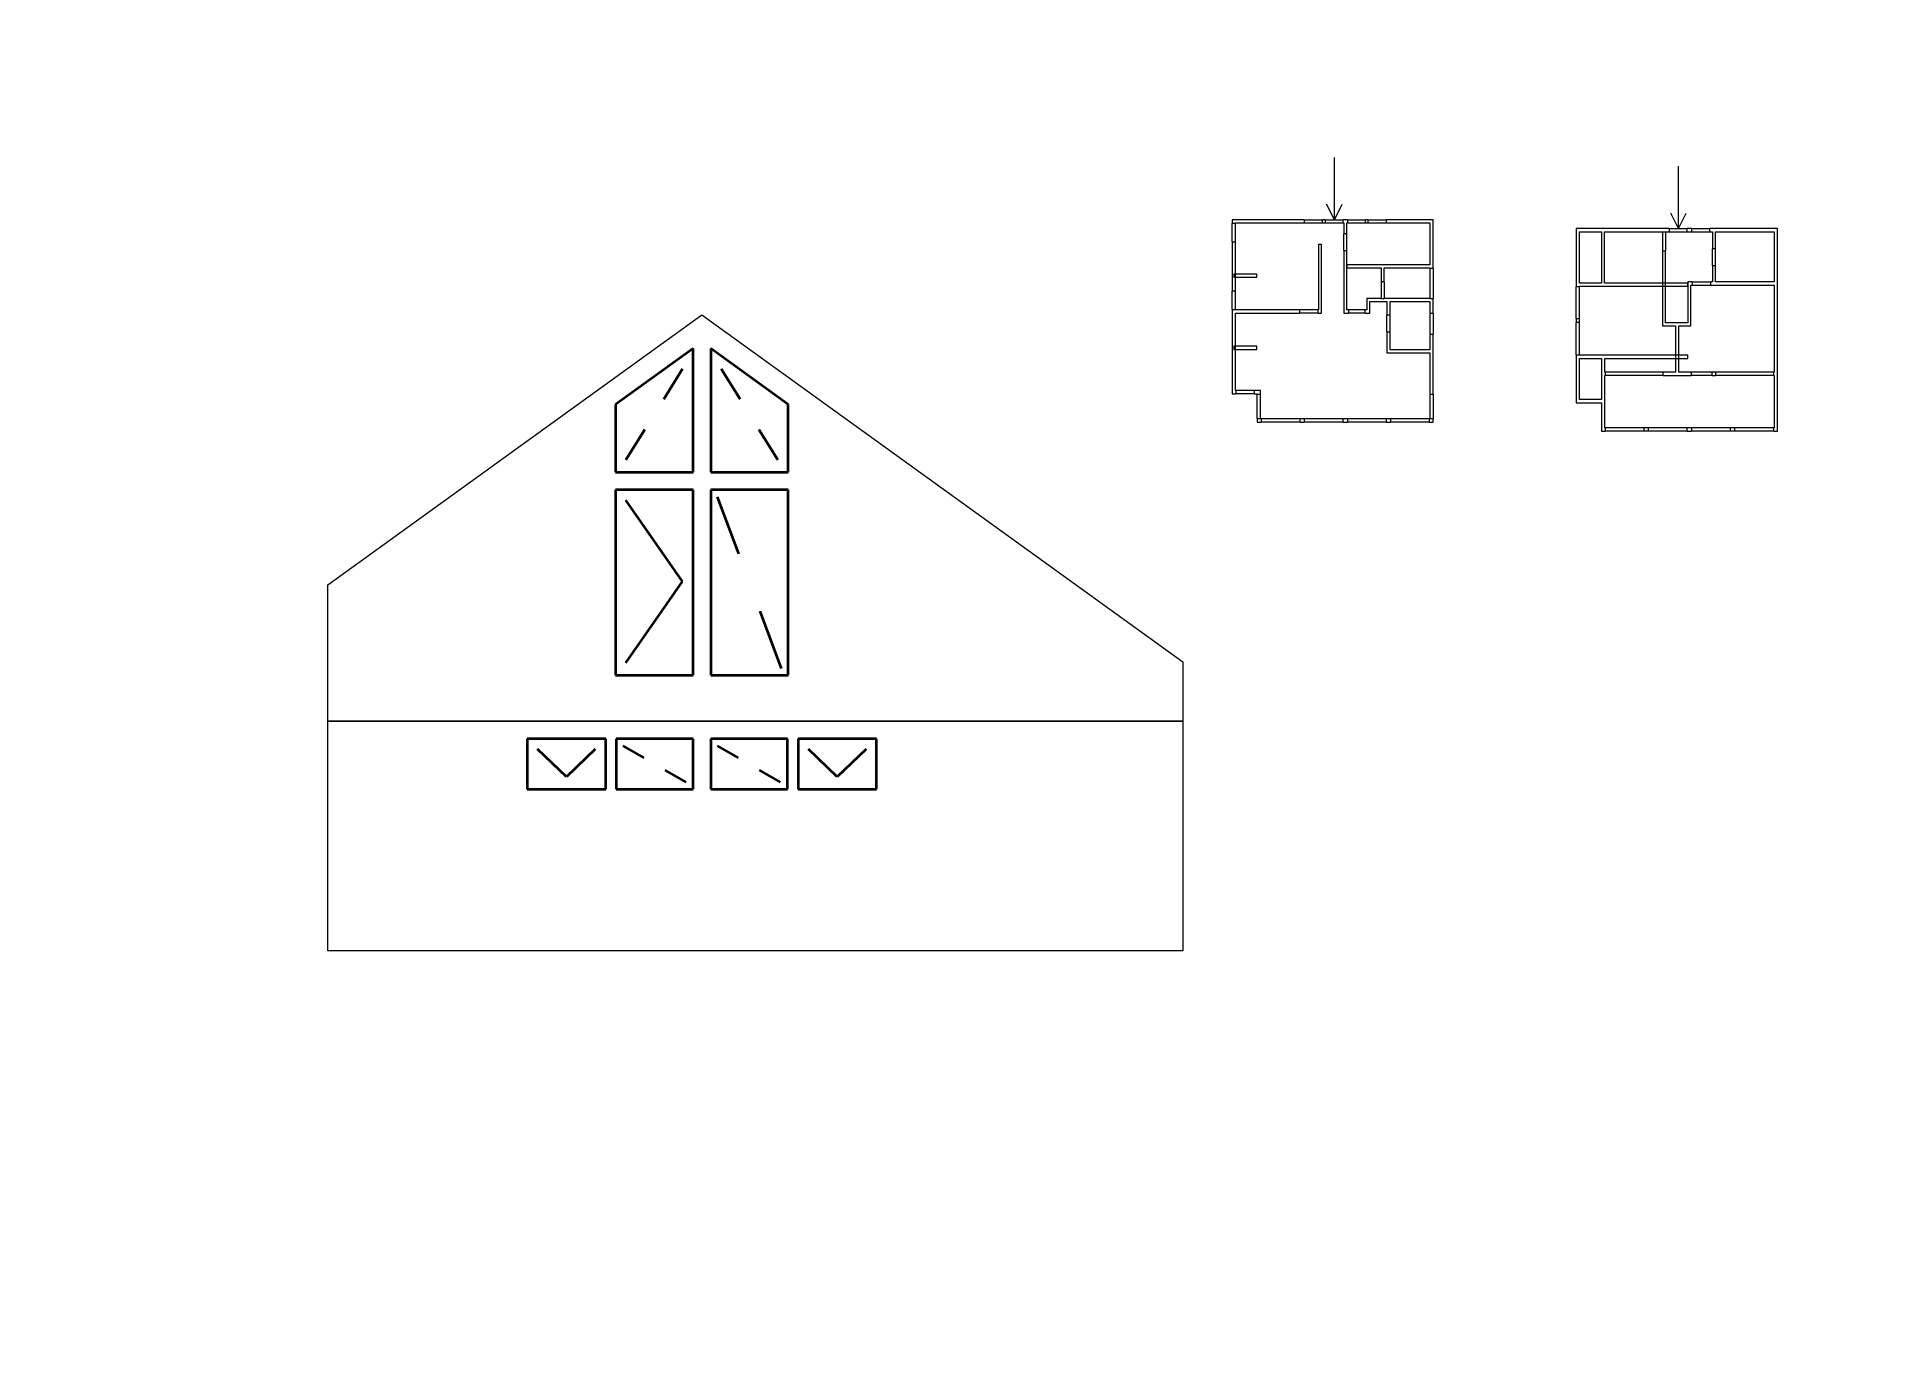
# Model space of a CAD drawing. Header units: millimetres. Extents: x 0 to 6720, y 0 to 401.
# Drawn here: x 1260 to 1680, y 0 to 297 of the extents above; entities that cross this region are included whole.
import ezdxf

# ---------------------------------------------------------------- set-up
doc = ezdxf.new("R2010")
doc.units = ezdxf.units.MM
for name, pattern in [('K5LT32773', [0]), ('K5LT32775', [250, 62.5, -62.5, 62.5, -62.5]), ('K5LT32776', [0]), ('K5LT32778', [0]), ('K5LT32779', [0]), ('K5LT32780', [250, 62.5, -62.5, 62.5, -62.5]), ('K5LT_BASIC', [0])]:
    doc.linetypes.add(name, pattern=pattern)
doc.layers.add('Системный слой', color=7, linetype='Continuous')

msp = doc.modelspace()

# ---------------------------------------------------------------- linework, layer by layer
at = {"layer": 'Системный слой', "color": 1, "linetype": 'K5LT32778', "lineweight": 18}
for p, q in [((1554.07075, 255.62926), (1554.07075, 269.7469)), ((1632.07075, 253.6), (1632.07075, 267.71765)), ((1554.07075, 255.62926), (1552.30604, 259.15867)), ((1554.07075, 255.62926), (1555.83545, 259.15867)), ((1632.07075, 253.6), (1630.30604, 257.12941)), ((1632.07075, 253.6), (1633.83545, 257.12941))]:
    msp.add_line(p, q, dxfattribs=at)
at = {"layer": 'Системный слой', "color": 7, "linetype": 'K5LT32773', "lineweight": 18}
for p, q in [((1530.89428, 255.62926), (1530.89428, 254.7822)), ((1530.89428, 250.61749), (1530.89428, 254.7822)), ((1531.64722, 254.7822), (1530.89428, 254.7822)), ((1531.64722, 254.7822), (1531.64722, 254.87631)), ((1531.64722, 250.61749), (1531.64722, 254.7822)), ((1556.1884, 254.87631), (1556.1884, 252.42926)), ((1556.89428, 252.42926), (1556.1884, 252.42926)), ((1556.89428, 252.42926), (1556.89428, 254.87631)), ((1575.74134, 254.87631), (1575.74134, 245.39396)), ((1576.49428, 244.57043), (1576.49428, 255.62926)), ((1608.89428, 253.6), (1608.89428, 240.42353)), ((1609.64722, 241.24706), (1609.64722, 252.84706)), ((1614.61193, 252.84706), (1614.61193, 241.24706)), ((1615.31781, 241.24706), (1615.31781, 252.84706)), ((1628.44722, 252.84706), (1628.44722, 252.8)), ((1629.1531, 252.8), (1628.44722, 252.8)), ((1629.1531, 252.8), (1629.1531, 252.84706)), ((1639.74134, 252.84706), (1639.74134, 249.03529)), ((1640.44722, 249.03529), (1640.44722, 252.84706)), ((1653.74134, 252.84706), (1653.74134, 241.52941)), ((1654.49428, 207.71765), (1654.49428, 253.6)), ((1530.89428, 250.61749), (1530.89428, 239.46455)), ((1530.89428, 250.61749), (1531.64722, 250.61749)), ((1531.64722, 239.46455), (1531.64722, 250.61749)), ((1550.44722, 250.02926), (1550.44722, 235.1822)), ((1551.1531, 250.02926), (1550.44722, 250.02926)), ((1551.1531, 234.47631), (1551.1531, 250.02926)), ((1556.1884, 248.66455), (1556.1884, 234.47631)), ((1556.1884, 248.66455), (1556.89428, 248.66455)), ((1556.89428, 235.1822), (1556.89428, 248.66455)), ((1628.44722, 248.5647), (1628.44722, 231.55294)), ((1628.44722, 248.5647), (1629.1531, 248.5647)), ((1629.1531, 232.25882), (1629.1531, 248.5647)), ((1640.44722, 249.03529), (1639.74134, 249.03529)), ((1575.74134, 245.39396), (1556.91781, 245.39396)), ((1556.91781, 245.39396), (1556.91781, 244.68808)), ((1556.91781, 244.68808), (1564.65898, 244.68808)), ((1564.65898, 244.68808), (1564.65898, 241.55867)), ((1565.36487, 244.68808), (1575.74134, 244.68808)), ((1565.36487, 241.55867), (1565.36487, 244.68808)), ((1575.74134, 244.68808), (1575.74134, 244.57043)), ((1575.74134, 244.57043), (1575.74134, 237.79396)), ((1576.49428, 244.57043), (1575.74134, 244.57043)), ((1576.49428, 244.57043), (1576.49428, 237.79396)), ((1639.74134, 245.27059), (1639.74134, 241.52941)), ((1639.74134, 245.27059), (1640.44722, 245.27059)), ((1640.44722, 241.52941), (1640.44722, 245.27059)), ((1530.89428, 235.29984), (1530.89428, 239.46455)), ((1531.64722, 239.46455), (1530.89428, 239.46455)), ((1536.49428, 243.27631), (1531.27075, 243.27631)), ((1531.27075, 243.27631), (1531.27075, 242.57043)), ((1531.27075, 242.57043), (1536.49428, 242.57043)), ((1531.64722, 235.29984), (1531.64722, 239.46455)), ((1536.49428, 242.57043), (1536.49428, 243.27631)), ((1565.36487, 241.55867), (1564.65898, 241.55867)), ((1608.89428, 233.27059), (1608.89428, 240.42353)), ((1609.64722, 240.42353), (1608.89428, 240.42353)), ((1614.61193, 241.24706), (1609.64722, 241.24706)), ((1609.64722, 240.42353), (1609.64722, 240.54118)), ((1609.64722, 240.54118), (1634.16487, 240.54118)), ((1609.64722, 233.27059), (1609.64722, 240.42353)), ((1634.16487, 241.24706), (1615.31781, 241.24706)), ((1634.16487, 240.54118), (1634.16487, 241.24706)), ((1635.20016, 241.52941), (1634.1884, 241.52941)), ((1634.1884, 241.52941), (1634.1884, 232.25882)), ((1634.89428, 240.82353), (1635.20016, 240.82353)), ((1634.89428, 231.55294), (1634.89428, 240.82353)), ((1635.20016, 241.52941), (1635.20016, 240.82353)), ((1639.74134, 241.52941), (1639.43545, 241.52941)), ((1639.43545, 240.82353), (1639.43545, 241.52941)), ((1639.43545, 240.82353), (1653.74134, 240.82353)), ((1653.74134, 241.52941), (1640.44722, 241.52941)), ((1653.74134, 240.82353), (1653.74134, 221.05882)), ((1530.89428, 235.29984), (1530.89428, 216.1469)), ((1530.89428, 235.29984), (1531.64722, 235.29984)), ((1531.64722, 235.1822), (1531.64722, 235.29984)), ((1564.65898, 237.77043), (1561.41193, 237.77043)), ((1561.41193, 237.77043), (1561.41193, 235.1822)), ((1562.11781, 237.06455), (1565.97663, 237.06455)), ((1562.11781, 234.47631), (1562.11781, 237.06455)), ((1564.65898, 237.79396), (1564.65898, 237.77043)), ((1564.65898, 237.79396), (1565.36487, 237.79396)), ((1565.36487, 237.77043), (1565.36487, 237.79396)), ((1575.74134, 237.77043), (1565.36487, 237.77043)), ((1565.97663, 237.06455), (1565.97663, 233.9822)), ((1566.68251, 233.9822), (1566.68251, 237.06455)), ((1566.68251, 237.06455), (1575.74134, 237.06455)), ((1575.74134, 237.79396), (1575.74134, 237.77043)), ((1575.74134, 237.79396), (1576.49428, 237.79396)), ((1575.74134, 237.06455), (1575.74134, 234.35867)), ((1576.49428, 234.35867), (1576.49428, 237.79396)), ((1546.1884, 235.1822), (1531.64722, 235.1822)), ((1531.64722, 216.89984), (1531.64722, 234.47631)), ((1531.64722, 234.47631), (1546.1884, 234.47631)), ((1546.1884, 235.1822), (1546.1884, 234.47631)), ((1550.44722, 235.1822), (1550.42369, 235.1822)), ((1550.42369, 234.47631), (1550.42369, 235.1822)), ((1550.42369, 234.47631), (1551.1531, 234.47631)), ((1556.1884, 234.47631), (1557.24722, 234.47631)), ((1557.24722, 235.1822), (1556.89428, 235.1822)), ((1557.24722, 235.1822), (1557.24722, 234.47631)), ((1561.41193, 235.1822), (1561.01193, 235.1822)), ((1561.01193, 234.47631), (1561.01193, 235.1822)), ((1561.01193, 234.47631), (1562.11781, 234.47631)), ((1566.68251, 233.9822), (1565.97663, 233.9822)), ((1576.49428, 234.35867), (1575.74134, 234.35867)), ((1608.89428, 233.27059), (1608.89428, 232.32941)), ((1608.89428, 233.27059), (1609.64722, 233.27059)), ((1608.89428, 225.03529), (1608.89428, 232.32941)), ((1609.64722, 232.32941), (1608.89428, 232.32941)), ((1609.64722, 232.32941), (1609.64722, 233.27059)), ((1609.64722, 225.03529), (1609.64722, 232.32941)), ((1628.44722, 231.55294), (1631.41193, 231.55294)), ((1634.1884, 232.25882), (1629.1531, 232.25882)), ((1631.41193, 231.55294), (1631.41193, 221.05882)), ((1632.11781, 231.55294), (1634.89428, 231.55294)), ((1632.11781, 221.05882), (1632.11781, 231.55294)), ((1536.49428, 226.9469), (1531.27075, 226.9469)), ((1531.27075, 226.9469), (1531.27075, 226.24102)), ((1536.49428, 226.24102), (1536.49428, 226.9469)), ((1565.97663, 230.21749), (1565.97663, 225.44102)), ((1565.97663, 230.21749), (1566.68251, 230.21749)), ((1566.68251, 226.1469), (1566.68251, 230.21749)), ((1575.74134, 229.65278), (1575.74134, 226.1469)), ((1575.74134, 229.65278), (1576.49428, 229.65278)), ((1576.49428, 216.05279), (1576.49428, 229.65278)), ((1531.27075, 226.24102), (1536.49428, 226.24102)), ((1565.97663, 225.44102), (1575.74134, 225.44102)), ((1575.74134, 226.1469), (1566.68251, 226.1469)), ((1575.74134, 225.44102), (1575.74134, 216.05279)), ((1608.89428, 225.03529), (1608.89428, 214.11765)), ((1608.89428, 225.03529), (1609.64722, 225.03529)), ((1609.64722, 224.91765), (1609.64722, 225.03529)), ((1634.16487, 224.91765), (1609.64722, 224.91765)), ((1609.64722, 214.87059), (1609.64722, 224.21177)), ((1609.64722, 224.21177), (1614.5884, 224.21177)), ((1614.5884, 224.21177), (1614.5884, 214.87059)), ((1615.34134, 224.21177), (1634.16487, 224.21177)), ((1615.34134, 221.05882), (1615.34134, 224.21177)), ((1634.16487, 224.21177), (1634.16487, 224.91765)), ((1615.43545, 221.05882), (1615.34134, 221.05882)), ((1615.34134, 220.35294), (1615.43545, 220.35294)), ((1615.34134, 208.47059), (1615.34134, 220.35294)), ((1628.61193, 221.05882), (1615.43545, 221.05882)), ((1615.43545, 221.05882), (1615.43545, 220.35294)), ((1628.61193, 220.35294), (1615.43545, 220.35294)), ((1631.41193, 221.05882), (1628.61193, 221.05882)), ((1628.61193, 220.35294), (1628.61193, 221.05882)), ((1628.61193, 220.35294), (1634.91781, 220.35294)), ((1634.91781, 221.05882), (1632.11781, 221.05882)), ((1639.71781, 221.05882), (1634.91781, 221.05882)), ((1634.91781, 221.05882), (1634.91781, 220.35294)), ((1639.71781, 220.35294), (1634.91781, 220.35294)), ((1640.47075, 221.05882), (1639.71781, 221.05882)), ((1639.71781, 220.35294), (1639.71781, 221.05882)), ((1639.71781, 220.35294), (1640.47075, 220.35294)), ((1653.64722, 221.05882), (1640.47075, 221.05882)), ((1640.47075, 221.05882), (1640.47075, 220.35294)), ((1653.64722, 220.35294), (1640.47075, 220.35294)), ((1653.74134, 221.05882), (1653.64722, 221.05882)), ((1653.64722, 220.35294), (1653.64722, 221.05882)), ((1653.64722, 220.35294), (1653.74134, 220.35294)), ((1653.74134, 220.35294), (1653.74134, 208.47059)), ((1530.89428, 216.1469), (1531.74134, 216.1469)), ((1531.74134, 216.89984), (1531.64722, 216.89984)), ((1535.92957, 216.89984), (1531.74134, 216.89984)), ((1531.74134, 216.89984), (1531.74134, 216.1469)), ((1535.92957, 216.1469), (1531.74134, 216.1469)), ((1537.34134, 216.89984), (1535.92957, 216.89984)), ((1535.92957, 216.1469), (1535.92957, 216.89984)), ((1535.92957, 216.1469), (1536.5884, 216.1469)), ((1536.5884, 216.1469), (1536.5884, 216.05279)), ((1536.5884, 210.59396), (1536.5884, 216.05279)), ((1537.34134, 216.05279), (1536.5884, 216.05279)), ((1537.34134, 216.05279), (1537.34134, 216.89984)), ((1537.34134, 210.59396), (1537.34134, 216.05279)), ((1575.74134, 216.05279), (1575.74134, 210.59396)), ((1576.49428, 216.05279), (1575.74134, 216.05279)), ((1576.49428, 216.05279), (1576.49428, 210.59396)), ((1614.5884, 214.87059), (1609.64722, 214.87059)), ((1536.5884, 210.59396), (1536.5884, 209.7469)), ((1536.5884, 210.59396), (1537.34134, 210.59396)), ((1537.34134, 210.49984), (1537.34134, 210.59396)), ((1537.43545, 210.49984), (1537.34134, 210.49984)), ((1546.28251, 210.49984), (1537.43545, 210.49984)), ((1537.43545, 210.49984), (1537.43545, 209.7469)), ((1547.22369, 210.49984), (1546.28251, 210.49984)), ((1546.28251, 209.7469), (1546.28251, 210.49984)), ((1556.07075, 210.49984), (1547.22369, 210.49984)), ((1547.22369, 210.49984), (1547.22369, 209.7469)), ((1557.01193, 210.49984), (1556.07075, 210.49984)), ((1556.07075, 209.7469), (1556.07075, 210.49984)), ((1565.85898, 210.49984), (1557.01193, 210.49984)), ((1557.01193, 210.49984), (1557.01193, 209.7469)), ((1566.80016, 210.49984), (1565.85898, 210.49984)), ((1565.85898, 209.7469), (1565.85898, 210.49984)), ((1575.64722, 210.49984), (1566.80016, 210.49984)), ((1566.80016, 210.49984), (1566.80016, 209.7469)), ((1575.74134, 210.49984), (1575.64722, 210.49984)), ((1575.64722, 209.7469), (1575.64722, 210.49984)), ((1575.74134, 210.59396), (1575.74134, 210.49984)), ((1575.74134, 210.59396), (1576.49428, 210.59396)), ((1576.49428, 209.7469), (1576.49428, 210.59396)), ((1608.89428, 214.11765), (1614.5884, 214.11765)), ((1614.5884, 214.11765), (1614.5884, 207.71765)), ((1536.5884, 209.7469), (1537.43545, 209.7469)), ((1546.28251, 209.7469), (1537.43545, 209.7469)), ((1546.28251, 209.7469), (1547.22369, 209.7469)), ((1556.07075, 209.7469), (1547.22369, 209.7469)), ((1556.07075, 209.7469), (1557.01193, 209.7469)), ((1565.85898, 209.7469), (1557.01193, 209.7469)), ((1565.85898, 209.7469), (1566.80016, 209.7469)), ((1575.64722, 209.7469), (1566.80016, 209.7469)), ((1575.64722, 209.7469), (1576.49428, 209.7469)), ((1614.5884, 207.71765), (1615.43545, 207.71765)), ((1615.43545, 208.47059), (1615.34134, 208.47059)), ((1634.07075, 208.47059), (1615.43545, 208.47059)), ((1615.43545, 208.47059), (1615.43545, 207.71765)), ((1624.28251, 208.47059), (1615.43545, 208.47059)), ((1615.43545, 208.47059), (1615.43545, 207.71765)), ((1634.07075, 207.71765), (1615.43545, 207.71765)), ((1624.28251, 207.71765), (1615.43545, 207.71765)), ((1624.28251, 207.71765), (1624.28251, 208.47059)), ((1634.07075, 208.47059), (1625.22369, 208.47059)), ((1625.22369, 208.47059), (1625.22369, 207.71765)), ((1634.07075, 207.71765), (1625.22369, 207.71765)), ((1635.01193, 208.47059), (1634.07075, 208.47059)), ((1634.07075, 207.71765), (1634.07075, 208.47059)), ((1634.07075, 207.71765), (1634.07075, 208.47059)), ((1634.07075, 207.71765), (1635.01193, 207.71765)), ((1653.64722, 208.47059), (1635.01193, 208.47059)), ((1635.01193, 208.47059), (1635.01193, 207.71765)), ((1643.85898, 208.47059), (1635.01193, 208.47059)), ((1635.01193, 208.47059), (1635.01193, 207.71765)), ((1653.64722, 207.71765), (1635.01193, 207.71765)), ((1643.85898, 207.71765), (1635.01193, 207.71765)), ((1643.85898, 207.71765), (1643.85898, 208.47059)), ((1653.64722, 208.47059), (1644.80016, 208.47059)), ((1644.80016, 208.47059), (1644.80016, 207.71765)), ((1653.64722, 207.71765), (1644.80016, 207.71765)), ((1653.74134, 208.47059), (1653.64722, 208.47059)), ((1653.64722, 207.71765), (1653.64722, 208.47059)), ((1653.64722, 207.71765), (1653.64722, 208.47059)), ((1653.64722, 207.71765), (1654.49428, 207.71765))]:
    msp.add_line(p, q, dxfattribs=at)
at = {"layer": 'Системный слой', "color": 3, "linetype": 'K5LT32779', "lineweight": 18}
for p, q in [((1547.22369, 255.62926), (1530.89428, 255.62926)), ((1531.64722, 254.87631), (1547.22369, 254.87631)), ((1547.22369, 255.62926), (1551.41193, 255.62926)), ((1547.22369, 255.62926), (1547.22369, 254.87631)), ((1547.22369, 254.87631), (1551.41193, 254.87631)), ((1551.97663, 255.62926), (1551.41193, 255.62926)), ((1551.41193, 254.87631), (1551.41193, 255.62926)), ((1551.41193, 254.87631), (1551.97663, 254.87631)), ((1551.97663, 255.62926), (1556.07075, 255.62926)), ((1551.97663, 255.62926), (1551.97663, 254.87631)), ((1551.97663, 254.87631), (1556.07075, 254.87631)), ((1557.01193, 255.62926), (1556.07075, 255.62926)), ((1556.07075, 254.87631), (1556.07075, 255.62926)), ((1556.07075, 254.87631), (1556.1884, 254.87631)), ((1556.89428, 254.87631), (1557.01193, 254.87631)), ((1557.01193, 255.62926), (1561.10604, 255.62926)), ((1557.01193, 255.62926), (1557.01193, 254.87631)), ((1557.01193, 254.87631), (1561.10604, 254.87631)), ((1561.67075, 255.62926), (1561.10604, 255.62926)), ((1561.10604, 254.87631), (1561.10604, 255.62926)), ((1561.10604, 254.87631), (1561.67075, 254.87631)), ((1561.67075, 255.62926), (1565.85898, 255.62926)), ((1561.67075, 255.62926), (1561.67075, 254.87631)), ((1561.67075, 254.87631), (1565.85898, 254.87631)), ((1576.49428, 255.62926), (1565.85898, 255.62926)), ((1565.85898, 254.87631), (1565.85898, 255.62926)), ((1565.85898, 254.87631), (1575.74134, 254.87631)), ((1629.92957, 253.6), (1608.89428, 253.6)), ((1609.64722, 252.84706), (1614.61193, 252.84706)), ((1615.31781, 252.84706), (1628.44722, 252.84706)), ((1629.1531, 252.84706), (1629.92957, 252.84706)), ((1629.92957, 253.6), (1634.07075, 253.6)), ((1629.92957, 253.6), (1629.92957, 252.84706)), ((1629.92957, 253.6), (1634.07075, 253.6)), ((1629.92957, 253.6), (1629.92957, 252.84706)), ((1629.92957, 252.84706), (1634.07075, 252.84706)), ((1629.92957, 252.84706), (1634.07075, 252.84706)), ((1635.01193, 253.6), (1634.07075, 253.6)), ((1634.07075, 252.84706), (1634.07075, 253.6)), ((1634.07075, 252.84706), (1634.07075, 253.6)), ((1634.07075, 252.84706), (1635.01193, 252.84706)), ((1635.01193, 253.6), (1635.01193, 252.84706)), ((1635.01193, 253.6), (1639.1531, 253.6)), ((1635.01193, 253.6), (1635.01193, 252.84706)), ((1635.01193, 252.84706), (1639.1531, 252.84706)), ((1654.49428, 253.6), (1639.1531, 253.6)), ((1639.1531, 252.84706), (1639.1531, 253.6)), ((1639.1531, 252.84706), (1639.1531, 253.6)), ((1639.1531, 252.84706), (1639.74134, 252.84706)), ((1640.44722, 252.84706), (1653.74134, 252.84706))]:
    msp.add_line(p, q, dxfattribs=at)
at = {"layer": 'Системный слой', "color": 7, "linetype": 'K5LT32775', "lineweight": 18}
for p, q in [((1556.1884, 248.66455), (1556.1884, 252.42926)), ((1556.89428, 248.66455), (1556.89428, 252.42926)), ((1628.44722, 252.8), (1628.44722, 248.5647)), ((1629.1531, 252.8), (1629.1531, 248.5647)), ((1639.74134, 245.27059), (1639.74134, 249.03529)), ((1640.44722, 245.27059), (1640.44722, 249.03529)), ((1564.65898, 241.55867), (1564.65898, 237.79396)), ((1565.36487, 241.55867), (1565.36487, 237.79396)), ((1635.20016, 241.52941), (1639.43545, 241.52941)), ((1635.20016, 240.82353), (1639.43545, 240.82353)), ((1550.42369, 235.1822), (1546.1884, 235.1822)), ((1550.42369, 234.47631), (1546.1884, 234.47631)), ((1561.01193, 235.1822), (1557.24722, 235.1822)), ((1561.01193, 234.47631), (1557.24722, 234.47631)), ((1565.97663, 230.21749), (1565.97663, 233.9822)), ((1566.68251, 230.21749), (1566.68251, 233.9822)), ((1575.74134, 234.35867), (1575.74134, 229.65278)), ((1576.49428, 234.35867), (1576.49428, 229.65278))]:
    msp.add_line(p, q, dxfattribs=at)
at = {"layer": 'Системный слой', "color": 3, "linetype": 'K5LT32780', "lineweight": 18}
for p, q in [((1635.01193, 253.6), (1639.1531, 253.6)), ((1635.01193, 252.84706), (1639.1531, 252.84706))]:
    msp.add_line(p, q, dxfattribs=at)
at = {"layer": 'Системный слой', "color": 5, "linetype": 'K5LT32776', "lineweight": 18}
for p, q in [((1325.89316, 172.87774), (1410.6932, 234.0316)), ((1410.6932, 234.0316), (1519.69316, 155.42587)), ((1391.09316, 213.76532), (1408.69316, 226.45768)), ((1408.69316, 226.45768), (1408.69316, 198.4)), ((1412.69316, 198.4), (1412.69316, 226.45768)), ((1412.69316, 226.45768), (1430.29316, 213.76537)), ((1391.09316, 198.4), (1391.09316, 213.76532)), ((1430.29316, 213.76537), (1430.29316, 198.4)), ((1408.69316, 198.4), (1391.09316, 198.4)), ((1430.29316, 198.4), (1412.69316, 198.4)), ((1391.09316, 152.4), (1391.09316, 194.4)), ((1391.09316, 194.4), (1408.69316, 194.4)), ((1408.69316, 194.4), (1408.69316, 152.4)), ((1412.69316, 152.4), (1412.69316, 194.4)), ((1412.69316, 194.4), (1430.29316, 194.4)), ((1430.29316, 194.4), (1430.29316, 152.4)), ((1325.89316, 142), (1325.89316, 172.87774)), ((1519.69316, 155.42587), (1519.69316, 142)), ((1408.69316, 152.4), (1391.09316, 152.4)), ((1430.29316, 152.4), (1412.69316, 152.4)), ((1325.89316, 90), (1325.89316, 142)), ((1325.89316, 142), (1519.69316, 142)), ((1519.69316, 142), (1325.89316, 142)), ((1519.69316, 142), (1519.69316, 90)), ((1371.09316, 126.6), (1371.09316, 138)), ((1371.09316, 138), (1388.89316, 138)), ((1388.89316, 138), (1388.89316, 126.6)), ((1391.29316, 126.6), (1391.29316, 138)), ((1391.29316, 138), (1408.69316, 138)), ((1408.69316, 138), (1408.69316, 126.6)), ((1412.69316, 126.6), (1412.69316, 138)), ((1412.69316, 138), (1430.09316, 138)), ((1430.09316, 138), (1430.09316, 126.6)), ((1432.49316, 126.6), (1432.49316, 138)), ((1432.49316, 138), (1450.29316, 138)), ((1450.29316, 138), (1450.29316, 126.6)), ((1388.89316, 126.6), (1371.09316, 126.6)), ((1408.69316, 126.6), (1391.29316, 126.6)), ((1430.09316, 126.6), (1412.69316, 126.6)), ((1450.29316, 126.6), (1432.49316, 126.6)), ((1519.69316, 90), (1325.89316, 90))]:
    msp.add_line(p, q, dxfattribs=at)
at = {"layer": 'Системный слой', "color": 5, "linetype": 'K5LT_BASIC', "lineweight": 40}
for p, q in [((1408.69316, 226.45768), (1391.09316, 213.76532)), ((1408.69316, 198.4), (1408.69316, 226.45768)), ((1430.29316, 213.76537), (1412.69316, 226.45768)), ((1412.69316, 226.45768), (1412.69316, 198.4)), ((1402.04412, 214.9776), (1406.33316, 221.84608)), ((1419.3422, 214.9776), (1415.05316, 221.84609)), ((1391.09316, 213.76532), (1391.09316, 198.4)), ((1430.29316, 198.4), (1430.29316, 213.76537)), ((1393.45316, 201.22), (1397.7422, 208.08849)), ((1427.93316, 201.22), (1423.64412, 208.08849)), ((1391.09316, 198.4), (1408.69316, 198.4)), ((1412.69316, 198.4), (1430.29316, 198.4)), ((1408.69316, 194.4), (1391.09316, 194.4)), ((1391.09316, 194.4), (1391.09316, 152.4)), ((1408.69316, 152.4), (1408.69316, 194.4)), ((1430.29316, 194.4), (1412.69316, 194.4)), ((1412.69316, 194.4), (1412.69316, 152.4)), ((1430.29316, 152.4), (1430.29316, 194.4)), ((1406.33316, 173.63), (1393.45316, 192.04)), ((1419.075, 179.89296), (1414.25316, 192.84)), ((1393.45316, 155.22), (1406.33316, 173.63)), ((1428.73316, 153.96), (1423.91132, 166.90704)), ((1391.09316, 152.4), (1408.69316, 152.4)), ((1412.69316, 152.4), (1430.29316, 152.4)), ((1388.89316, 138), (1371.09316, 138)), ((1371.09316, 138), (1371.09316, 126.6)), ((1379.99316, 129.42), (1373.45316, 135.64)), ((1386.53316, 135.64), (1379.99316, 129.42)), ((1388.89316, 126.6), (1388.89316, 138)), ((1408.69316, 138), (1391.29316, 138)), ((1391.29316, 138), (1391.29316, 126.6)), ((1397.6084, 133.68276), (1392.85316, 136.44)), ((1408.69316, 126.6), (1408.69316, 138)), ((1430.09316, 138), (1412.69316, 138)), ((1412.69316, 138), (1412.69316, 126.6)), ((1419.0084, 133.68276), (1414.25316, 136.44)), ((1430.09316, 126.6), (1430.09316, 138)), ((1450.29316, 138), (1432.49316, 138)), ((1432.49316, 138), (1432.49316, 126.6)), ((1441.39316, 129.42), (1434.85316, 135.64)), ((1447.93316, 135.64), (1441.39316, 129.42)), ((1450.29316, 126.6), (1450.29316, 138)), ((1407.13316, 128.16), (1402.37792, 130.91724)), ((1428.53316, 128.16), (1423.77792, 130.91724)), ((1371.09316, 126.6), (1388.89316, 126.6)), ((1391.29316, 126.6), (1408.69316, 126.6)), ((1412.69316, 126.6), (1430.09316, 126.6)), ((1432.49316, 126.6), (1450.29316, 126.6))]:
    msp.add_line(p, q, dxfattribs=at)

doc.saveas('drawing.dxf')
